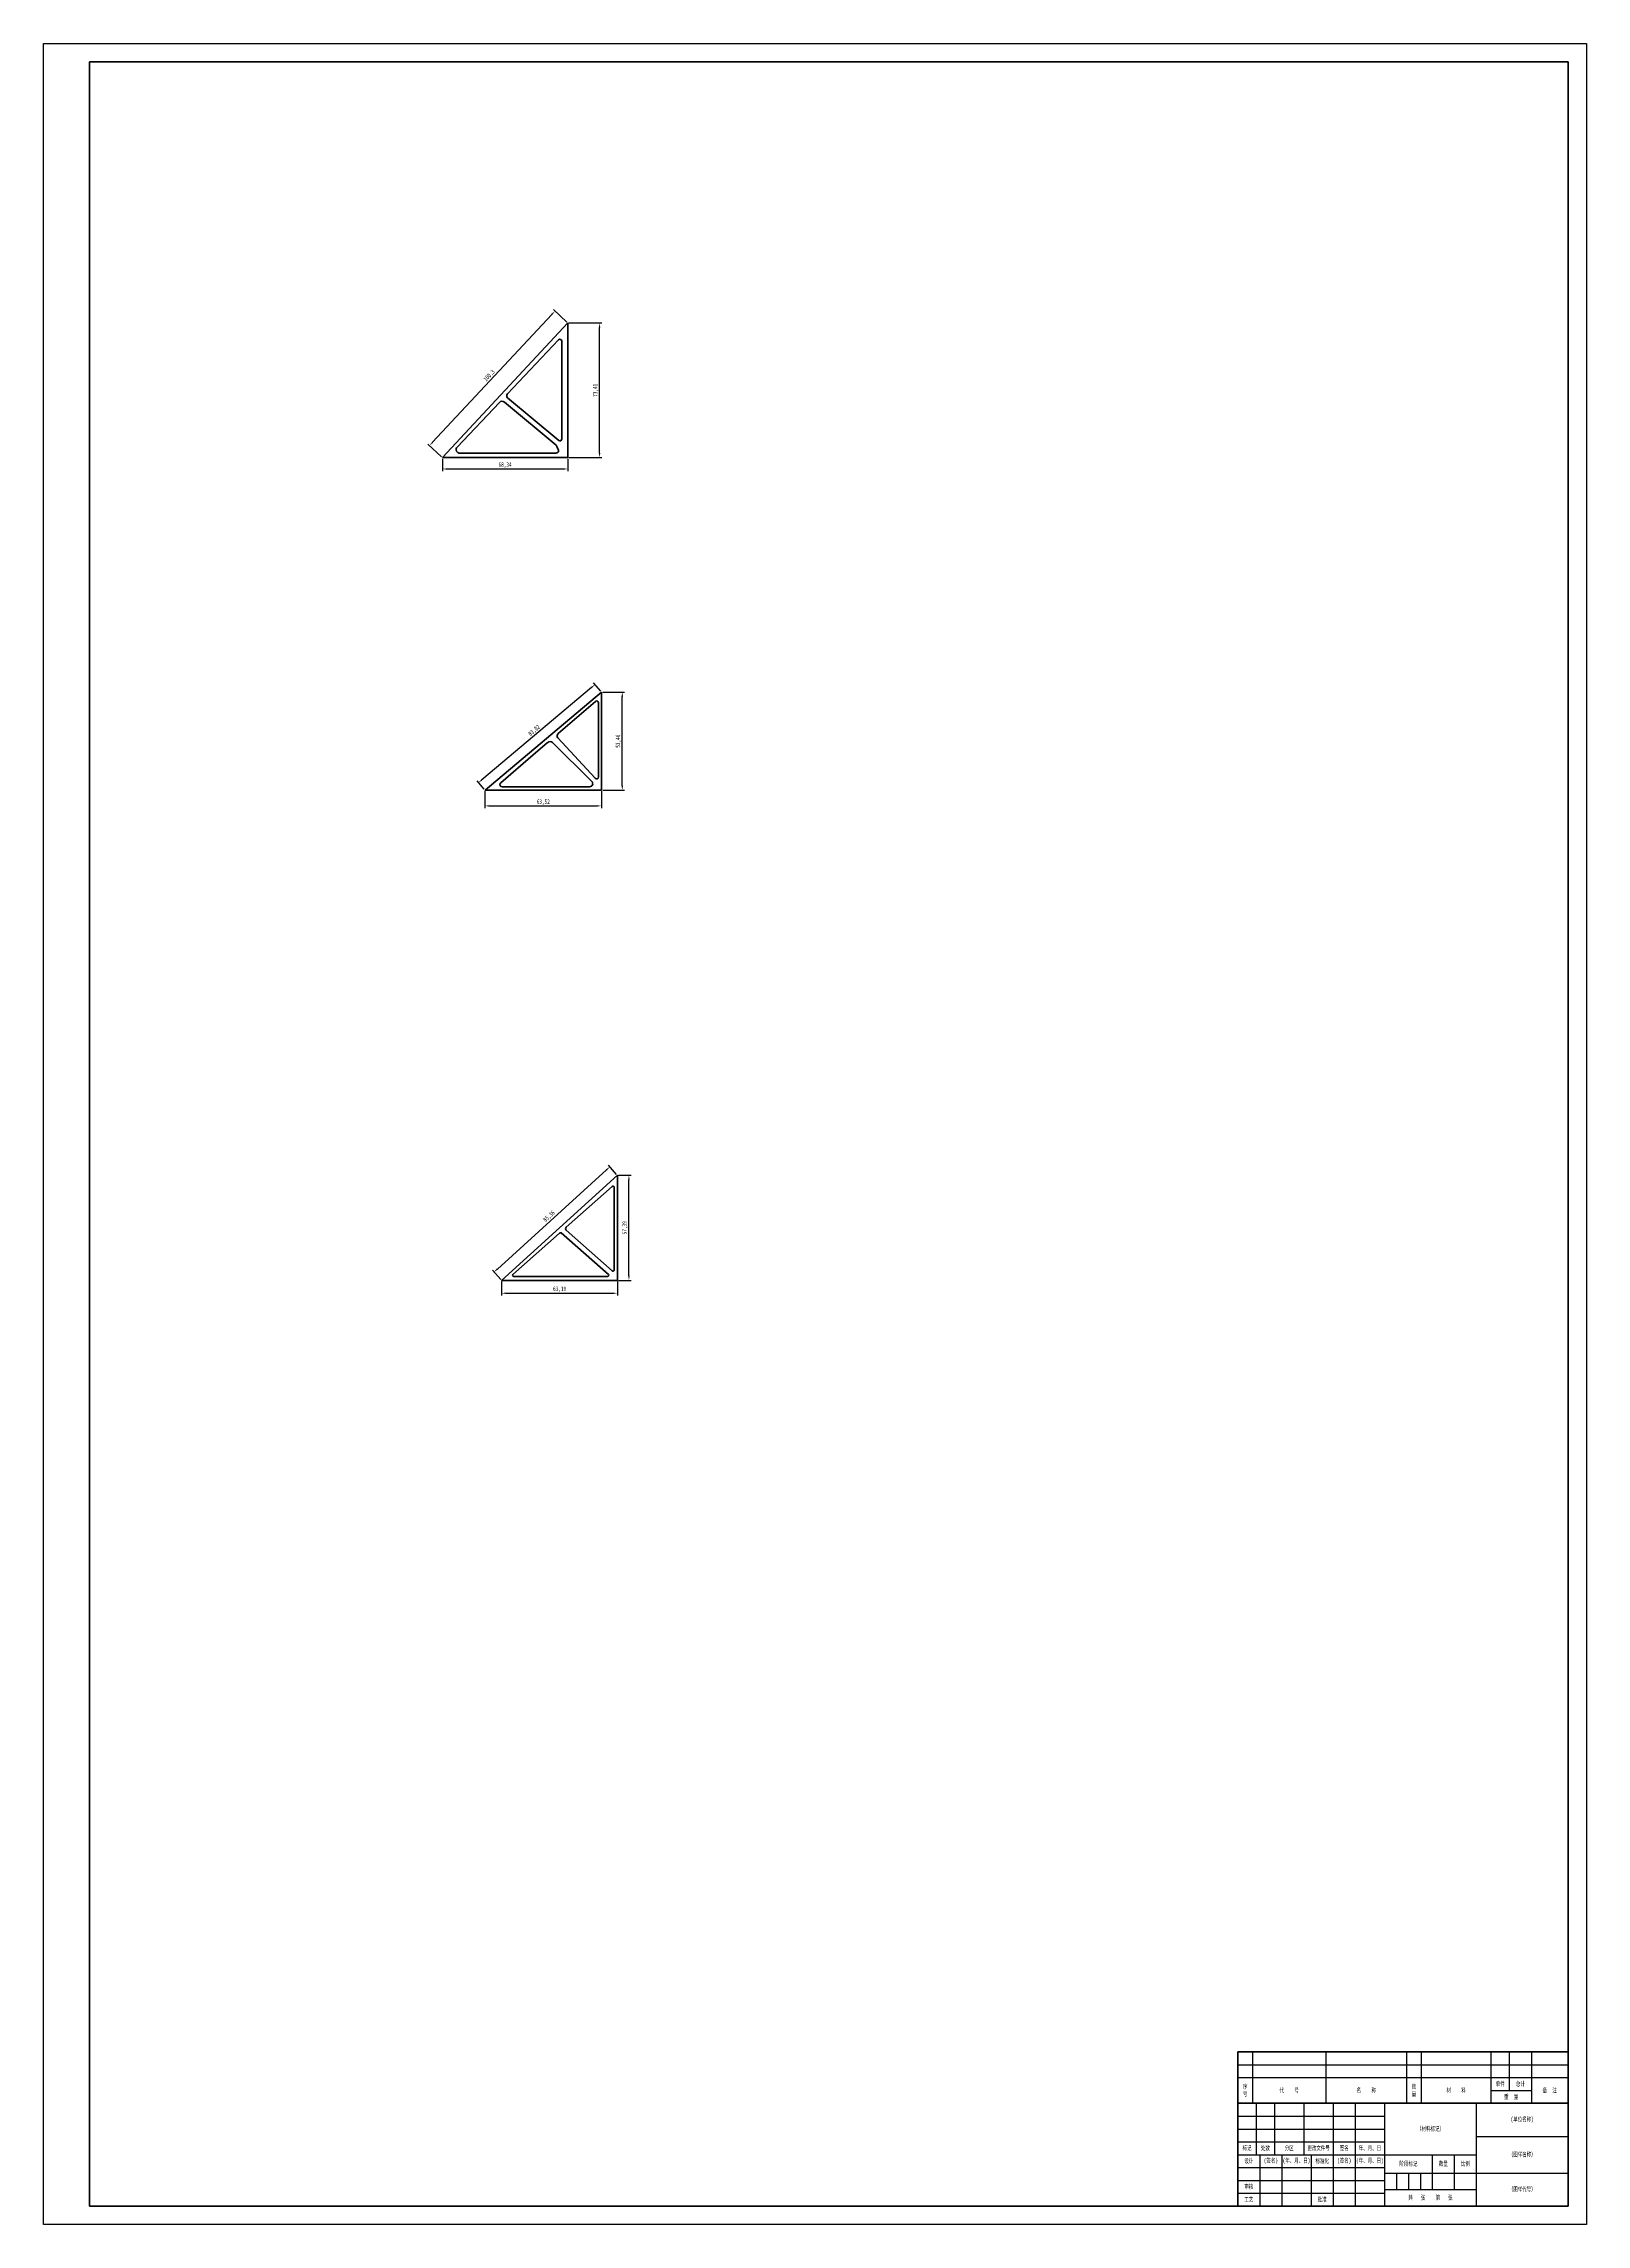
# Model space of a CAD drawing. Header units: millimetres. Extents: x 1317 to 2158, y 637 to 1826.
import ezdxf

# ---------------------------------------------------------------- set-up
doc = ezdxf.new("R2010")
doc.units = ezdxf.units.MM
doc.header["$LTSCALE"] = 0.3
for name, color, linetype, lineweight in [('尺寸线', 3, 'Continuous', 25), ('粗实线', 7, 'Continuous', 50), ('细实线', 7, 'Continuous', 25), ('细文本', 7, 'Continuous', 25)]:
    doc.layers.add(name, color=color, linetype=linetype, lineweight=lineweight)
doc.styles.add('NUT Standard', font='simfang.ttf', dxfattribs={"width": 0.7, "height": 2.5})
doc.dimstyles.new('NUT Standard', dxfattribs={"dimtxt": 2.5, "dimasz": 2.5, "dimexe": 1.25, "dimexo": 0.625, "dimtad": 1, "dimtoh": 1, "dimtxsty": 'NUT Standard', "dimcen": 2.5, "dimadec": 0, "dimazin": 0, "dimtfac": 1, "dimtmove": 0, "dimatfit": 3, "dimfxl": 1, "dimarcsym": 0})

# ---------------------------------------------------------------- blocks, each defined once
blk = doc.blocks.new('*D26')
at = {"layer": 'Defpoints', "color": 0, "transparency": 16777216}
for p in [(1534.8, 1599.9), (1603.1, 1599.9), (1603.1, 1593.7)]:
    blk.add_point(p, dxfattribs=at)
at = {"layer": '尺寸线', "color": 0, "lineweight": -2, "transparency": 16777216}
for p, q in [((1534.8, 1599.3), (1534.8, 1592.5)), ((1537.3, 1593.7), (1600.6, 1593.7)), ((1603.1, 1599.3), (1603.1, 1592.5))]:
    blk.add_line(p, q, dxfattribs=at)
at = {"layer": '尺寸线', "color": 0, "transparency": 16777216}
for points in [[(1537.3, 1594.1), (1537.3, 1593.3), (1534.8, 1593.7)], [(1600.6, 1594.1), (1600.6, 1593.3), (1603.1, 1593.7)]]:
    blk.add_solid(points, dxfattribs=at)
at = {"layer": '尺寸线', "color": 0, "transparency": 16777216, "insert": (1568.9, 1595.8), "char_height": 2.5, "attachment_point": 5, "style": 'NUT Standard'}
blk.add_mtext('68,34', dxfattribs=at)
blk = doc.blocks.new('*D27')
at = {"layer": 'Defpoints', "color": 0, "transparency": 16777216}
for p in [(1603.1, 1673.3), (1620.4, 1673.3), (1603.1, 1599.9)]:
    blk.add_point(p, dxfattribs=at)
at = {"layer": '尺寸线', "color": 0, "lineweight": -2, "transparency": 16777216}
for p, q in [((1603.7, 1673.3), (1621.6, 1673.3)), ((1620.4, 1602.4), (1620.4, 1670.8)), ((1603.7, 1599.9), (1621.6, 1599.9))]:
    blk.add_line(p, q, dxfattribs=at)
at = {"layer": '尺寸线', "color": 0, "transparency": 16777216}
for points in [[(1620, 1670.8), (1620.8, 1670.8), (1620.4, 1673.3)], [(1620, 1602.4), (1620.8, 1602.4), (1620.4, 1599.9)]]:
    blk.add_solid(points, dxfattribs=at)
at = {"layer": '尺寸线', "color": 0, "transparency": 16777216, "insert": (1618.3, 1636.6), "char_height": 2.5, "attachment_point": 5, "rotation": 90, "style": 'NUT Standard'}
blk.add_mtext('73,41', dxfattribs=at)
blk = doc.blocks.new('*D28')
at = {"layer": 'Defpoints', "color": 0, "transparency": 16777216}
for p in [(1603.1, 1673.3), (1527.7, 1606.4), (1534.8, 1599.9)]:
    blk.add_point(p, dxfattribs=at)
at = {"layer": '尺寸线', "color": 0, "lineweight": -2, "transparency": 16777216}
for p, q in [((1594.4, 1678), (1529.4, 1608.3)), ((1602.6, 1673.7), (1595.2, 1680.7)), ((1534.3, 1600.3), (1526.8, 1607.3))]:
    blk.add_line(p, q, dxfattribs=at)
at = {"layer": '尺寸线', "color": 0, "transparency": 16777216}
for points in [[(1594.1, 1678.3), (1594.7, 1677.7), (1596.1, 1679.8)], [(1529.1, 1608.5), (1529.7, 1608), (1527.7, 1606.4)]]:
    blk.add_solid(points, dxfattribs=at)
at = {"layer": '尺寸线', "color": 0, "transparency": 16777216, "insert": (1560.4, 1644.5), "char_height": 2.5, "attachment_point": 5, "rotation": 47.0454, "style": 'NUT Standard'}
blk.add_mtext('100,3', dxfattribs=at)
blk = doc.blocks.new('*D30')
at = {"layer": 'Defpoints', "color": 0, "transparency": 16777216}
for p in [(1557.9, 1418.6), (1621.4, 1418.6), (1621.4, 1410)]:
    blk.add_point(p, dxfattribs=at)
at = {"layer": '尺寸线', "color": 0, "lineweight": -2, "transparency": 16777216}
for p, q in [((1557.9, 1418), (1557.9, 1408.7)), ((1621.4, 1418), (1621.4, 1408.7)), ((1560.4, 1410), (1618.9, 1410))]:
    blk.add_line(p, q, dxfattribs=at)
at = {"layer": '尺寸线', "color": 0, "transparency": 16777216}
for points in [[(1560.4, 1410.4), (1560.4, 1409.6), (1557.9, 1410)], [(1618.9, 1410.4), (1618.9, 1409.6), (1621.4, 1410)]]:
    blk.add_solid(points, dxfattribs=at)
at = {"layer": '尺寸线', "color": 0, "transparency": 16777216, "insert": (1589.7, 1412), "char_height": 2.5, "attachment_point": 5, "style": 'NUT Standard'}
blk.add_mtext('63,52', dxfattribs=at)
blk = doc.blocks.new('*D31')
at = {"layer": 'Defpoints', "color": 0, "transparency": 16777216}
for p in [(1621.4, 1472), (1632.8, 1472), (1621.4, 1418.6)]:
    blk.add_point(p, dxfattribs=at)
at = {"layer": '尺寸线', "color": 0, "lineweight": -2, "transparency": 16777216}
for p, q in [((1622.1, 1472), (1634, 1472)), ((1632.8, 1421.1), (1632.8, 1469.5)), ((1622.1, 1418.6), (1634, 1418.6))]:
    blk.add_line(p, q, dxfattribs=at)
at = {"layer": '尺寸线', "color": 0, "transparency": 16777216}
for points in [[(1632.3, 1469.5), (1633.2, 1469.5), (1632.8, 1472)], [(1632.3, 1421.1), (1633.2, 1421.1), (1632.8, 1418.6)]]:
    blk.add_solid(points, dxfattribs=at)
at = {"layer": '尺寸线', "color": 0, "transparency": 16777216, "insert": (1630.7, 1445.3), "char_height": 2.5, "attachment_point": 5, "rotation": 90, "style": 'NUT Standard'}
blk.add_mtext('53,46', dxfattribs=at)
blk = doc.blocks.new('*D32')
at = {"layer": 'Defpoints', "color": 0, "transparency": 16777216}
for p in [(1621.4, 1472), (1554.4, 1422.7), (1557.9, 1418.6)]:
    blk.add_point(p, dxfattribs=at)
at = {"layer": '尺寸线', "color": 0, "lineweight": -2, "transparency": 16777216}
for p, q in [((1616, 1474.6), (1556.3, 1424.3)), ((1621, 1472.5), (1617.1, 1477.1)), ((1557.5, 1419.1), (1553.6, 1423.7))]:
    blk.add_line(p, q, dxfattribs=at)
at = {"layer": '尺寸线', "color": 0, "transparency": 16777216}
for points in [[(1615.8, 1474.9), (1616.3, 1474.3), (1618, 1476.2)], [(1556.1, 1424.7), (1556.6, 1424), (1554.4, 1422.7)]]:
    blk.add_solid(points, dxfattribs=at)
at = {"layer": '尺寸线', "color": 0, "transparency": 16777216, "insert": (1584.9, 1451), "char_height": 2.5, "attachment_point": 5, "rotation": 40.0848, "style": 'NUT Standard'}
blk.add_mtext('83,02', dxfattribs=at)
blk = doc.blocks.new('*D33')
at = {"layer": 'Defpoints', "color": 0, "transparency": 16777216}
for p in [(1630.1, 1208.7), (1562.8, 1155.8), (1567, 1151.3)]:
    blk.add_point(p, dxfattribs=at)
at = {"layer": '尺寸线', "color": 0, "lineweight": -2, "transparency": 16777216}
for p, q in [((1629.7, 1209.1), (1625.2, 1214.2)), ((1624.2, 1211.5), (1564.7, 1157.5)), ((1566.5, 1151.8), (1562, 1156.8))]:
    blk.add_line(p, q, dxfattribs=at)
at = {"layer": '尺寸线', "color": 0, "transparency": 16777216}
for points in [[(1623.9, 1211.9), (1624.4, 1211.2), (1626, 1213.2)], [(1564.4, 1157.8), (1565, 1157.2), (1562.8, 1155.8)]]:
    blk.add_solid(points, dxfattribs=at)
at = {"layer": '尺寸线', "color": 0, "transparency": 16777216, "insert": (1593, 1186.1), "char_height": 2.5, "attachment_point": 5, "rotation": 42.2498, "style": 'NUT Standard'}
blk.add_mtext('85,36', dxfattribs=at)
blk = doc.blocks.new('*D34')
at = {"layer": 'Defpoints', "color": 0, "transparency": 16777216}
for p in [(1630.1, 1208.7), (1636.4, 1208.7), (1630.1, 1151.3)]:
    blk.add_point(p, dxfattribs=at)
at = {"layer": '尺寸线', "color": 0, "lineweight": -2, "transparency": 16777216}
for p, q in [((1630.8, 1208.7), (1637.6, 1208.7)), ((1636.4, 1153.8), (1636.4, 1206.2)), ((1630.8, 1151.3), (1637.6, 1151.3))]:
    blk.add_line(p, q, dxfattribs=at)
at = {"layer": '尺寸线', "color": 0, "transparency": 16777216}
for points in [[(1636, 1206.2), (1636.8, 1206.2), (1636.4, 1208.7)], [(1636, 1153.8), (1636.8, 1153.8), (1636.4, 1151.3)]]:
    blk.add_solid(points, dxfattribs=at)
at = {"layer": '尺寸线', "color": 0, "transparency": 16777216, "insert": (1634.3, 1180), "char_height": 2.5, "attachment_point": 5, "rotation": 90, "style": 'NUT Standard'}
blk.add_mtext('57,39', dxfattribs=at)
blk = doc.blocks.new('*D35')
at = {"layer": 'Defpoints', "color": 0, "transparency": 16777216}
for p in [(1567, 1151.3), (1630.1, 1151.3), (1630.1, 1144.3)]:
    blk.add_point(p, dxfattribs=at)
at = {"layer": '尺寸线', "color": 0, "lineweight": -2, "transparency": 16777216}
for p, q in [((1567, 1150.7), (1567, 1143.1)), ((1569.5, 1144.3), (1627.6, 1144.3)), ((1630.1, 1150.7), (1630.1, 1143.1))]:
    blk.add_line(p, q, dxfattribs=at)
at = {"layer": '尺寸线', "color": 0, "transparency": 16777216}
for points in [[(1569.5, 1144.7), (1569.5, 1143.9), (1567, 1144.3)], [(1627.6, 1144.7), (1627.6, 1143.9), (1630.1, 1144.3)]]:
    blk.add_solid(points, dxfattribs=at)
at = {"layer": '尺寸线', "color": 0, "transparency": 16777216, "insert": (1598.6, 1146.4), "char_height": 2.5, "attachment_point": 5, "style": 'NUT Standard'}
blk.add_mtext('63,19', dxfattribs=at)

msp = doc.modelspace()

# ---------------------------------------------------------------- linework, layer by layer
at = {"color": 7, "lineweight": 35}
for p, q in [((1603.095, 1673.291), (1534.751, 1599.885)), ((1603.095, 1599.885), (1603.095, 1673.291)), ((1598.023, 1664.098), (1570.156, 1634.628)), ((1599.859, 1610.076), (1599.859, 1663.368)), ((1542.759, 1605.654), (1565.777, 1629.996)), ((1568.512, 1630.158), (1596.74, 1606.594)), ((1570.282, 1632.493), (1598.115, 1609.26)), ((1534.751, 1599.885), (1589.125, 1599.885)), ((1595.391, 1602.28), (1544.212, 1602.28)), ((1589.125, 1599.885), (1603.095, 1599.885)), ((1621.446, 1472.04), (1558.008, 1418.649)), ((1597.799, 1449.445), (1618.171, 1466.974)), ((1619.843, 1466.208), (1619.843, 1425.776)), ((1621.446, 1418.578), (1621.446, 1472.04)), ((1584.282, 1437.815), (1591.837, 1444.315)), ((1591.837, 1444.315), (1592.138, 1444.575)), ((1616.16, 1423.305), (1594.701, 1444.487)), ((1618.089, 1425.089), (1597.668, 1447.151)), ((1584.283, 1437.816), (1566.492, 1422.508)), ((1558.008, 1418.649), (1557.924, 1418.578)), ((1557.924, 1418.578), (1621.446, 1418.578)), ((1566.492, 1422.508), (1566.489, 1422.506)), ((1567.257, 1420.428), (1614.98, 1420.428)), ((1630.149, 1208.684), (1566.964, 1151.291)), ((1602.207, 1180.259), (1627.21, 1202.484)), ((1628.425, 1201.938), (1628.425, 1157.046)), ((1630.149, 1151.291), (1630.149, 1208.684)), ((1625.186, 1154.473), (1599.478, 1177.267)), ((1627.211, 1156.499), (1602.208, 1178.668)), ((1598.606, 1177.058), (1573.197, 1154.472)), ((1573.571, 1153.488), (1624.812, 1153.488)), ((1566.964, 1151.291), (1630.149, 1151.291))]:
    msp.add_line(p, q, dxfattribs=at)
msp.add_line((2148.336, 730.615), (2148.336, 646.615))
msp.add_lwpolyline([(1595.391, 1602.28), (1595.936, 1602.248), (1596.547, 1602.313), (1597.139, 1602.482), (1597.421, 1602.617), (1597.66, 1602.784), (1597.823, 1602.955), (1597.937, 1603.151), (1597.992, 1603.348), (1598.005, 1603.563), (1597.96, 1603.912), (1597.851, 1604.283), (1597.675, 1604.711), (1597.242, 1605.557), (1596.857, 1606.297), (1596.74, 1606.594)], dxfattribs=at)
for centre, radius, start, end in [((1598.796, 1663.368), 1.063, 0, 136.601939), ((1567.23, 1628.622), 2, 50.146248, 136.601939), ((1571.222, 1633.62), 1.467, 136.601939, 230.146247), ((1544.212, 1604.28), 2, 136.601939, 269.999997), ((1598.796, 1610.076), 1.063, 230.146247, 0), ((1618.831, 1466.208), 1.011, 0, 130.709617), ((1593.372, 1443.14), 1.892, 45.371543, 130.709617), ((1598.84, 1448.235), 1.596, 130.709617, 222.787059), ((1567.257, 1421.609), 1.181, 130.54852, 269.999997), ((1614.98, 1422.109), 1.68, 269.999997, 45.371543), ((1618.831, 1425.776), 1.011, 222.787059, 0), ((1627.695, 1201.938), 0.73, 0, 131.633578), ((1599.236, 1176.349), 0.948, 75.217253, 131.633578), ((1602.914, 1179.464), 1.064, 131.633578, 228.438549), ((1573.571, 1154.051), 0.563, 131.633578, 269.999997), ((1624.812, 1154.051), 0.563, 269.999997, 48.438547), ((1627.695, 1157.046), 0.73, 228.438549, 0)]:
    msp.add_arc(centre, radius, start, end, dxfattribs=at)
at = {"layer": '粗实线'}
for p, q in [((1342.336, 646.615), (1342.336, 1815.615)), ((1342.336, 1815.615), (2148.336, 1815.615)), ((2148.336, 1815.615), (2148.336, 646.615)), ((1968.336, 730.615), (2148.336, 730.615)), ((1968.336, 646.615), (1968.336, 730.615)), ((1968.336, 702.615), (2148.336, 702.615)), ((2148.336, 646.615), (1342.336, 646.615))]:
    msp.add_line(p, q, dxfattribs=at)
at = {"layer": '细实线'}
for p, q in [((1317.336, 636.615), (1317.336, 1825.615)), ((1317.336, 1825.615), (2158.336, 1825.615)), ((2158.336, 1825.615), (2158.336, 636.615)), ((1976.336, 730.615), (1976.336, 702.615)), ((2016.336, 730.615), (2016.336, 702.615)), ((2060.336, 730.615), (2060.336, 702.615)), ((2068.336, 730.615), (2068.336, 702.615)), ((2106.336, 730.615), (2106.336, 702.615)), ((2116.336, 730.615), (2116.336, 709.615)), ((2128.336, 730.615), (2128.336, 702.615)), ((1968.336, 723.615), (2148.336, 723.615)), ((1968.336, 716.615), (2148.336, 716.615)), ((1978.336, 702.615), (1978.336, 674.615)), ((1988.336, 702.615), (1988.336, 674.615)), ((2004.336, 702.615), (2004.336, 674.615)), ((2020.336, 702.615), (2020.336, 674.615)), ((2032.336, 702.615), (2032.336, 674.615)), ((2048.336, 702.615), (2048.336, 646.615)), ((2098.336, 702.615), (2098.336, 646.615)), ((2106.336, 709.615), (2128.336, 709.615)), ((1968.336, 695.615), (2048.336, 695.615)), ((1968.336, 688.615), (2048.336, 688.615)), ((1968.336, 681.615), (2048.336, 681.615)), ((2098.336, 684.615), (2148.336, 684.615)), ((1968.336, 674.615), (2098.336, 674.615)), ((1968.336, 667.615), (2048.336, 667.615)), ((1980.336, 674.615), (1980.336, 646.615)), ((1992.336, 674.615), (1992.336, 646.615)), ((2008.336, 674.615), (2008.336, 646.615)), ((2020.336, 674.615), (2020.336, 646.615)), ((2032.336, 674.615), (2032.336, 646.615)), ((2074.336, 674.615), (2074.336, 655.615)), ((2086.336, 674.615), (2086.336, 655.615)), ((1968.336, 660.615), (2048.336, 660.615)), ((2048.336, 664.615), (2148.336, 664.615)), ((2048.336, 655.615), (2098.336, 655.615)), ((2054.836, 664.615), (2054.836, 655.615)), ((2061.336, 664.615), (2061.336, 655.615)), ((2067.836, 664.615), (2067.836, 655.615)), ((1968.336, 653.615), (2048.336, 653.615)), ((2158.336, 636.615), (1317.336, 636.615))]:
    msp.add_line(p, q, dxfattribs=at)

# ---------------------------------------------------------------- texts
at = {"layer": '粗实线', "char_height": 2.5, "width": 12, "attachment_point": 5, "style": 'NUT Standard'}
for s, insert in [('工艺', (1974.336, 650.115)), ('批准', (2014.336, 650.115))]:
    msp.add_mtext(s, dxfattribs=dict(at, insert=insert))
at = {"layer": '细文本', "char_height": 2.5, "attachment_point": 5, "style": 'NUT Standard'}
for s, insert, width in [('序\\P号', (1972.336, 709.615), 8), ('数\\P量', (2064.336, 709.615), 8), ('单件', (2111.336, 713.115), 10), ('总计', (2122.336, 713.115), 12), ('代    号', (1996.336, 709.615), 40), ('名    称', (2038.336, 709.615), 44), ('材    料', (2087.336, 709.615), 38), ('重  量', (2117.336, 706.115), 22), ('备  注', (2138.336, 709.615), 20), ('（材料标记）', (2073.336, 688.615), 50), ('(单位名称)', (2123.336, 693.615), 50), ('标记', (1973.336, 678.115), 10), ('处数', (1983.336, 678.115), 10), ('分区', (1996.336, 678.115), 16), ('更改文件号', (2012.336, 678.115), 16), ('签名', (2026.336, 678.115), 12), ('年、月、日', (2040.336, 678.115), 16), ('设计', (1974.336, 671.115), 12), ('(签名)', (1986.336, 671.115), 12), ('(年、月、日)', (2000.336, 671.115), 16), ('标准化', (2014.336, 671.115), 12), ('(签名)', (2026.336, 671.115), 12), ('(年、月、日)', (2040.336, 671.115), 16), ('阶段标记', (2061.336, 669.615), 26), ('数量', (2080.336, 669.615), 12), ('比例', (2092.336, 669.615), 12), ('（图样名称）', (2123.336, 674.615), 50), ('审核', (1974.336, 657.115), 12), ('（图样代号）', (2123.336, 655.615), 50), ('共   张    第   张', (2073.336, 651.115), 50)]:
    msp.add_mtext(s, dxfattribs=dict(at, insert=insert, width=width))

# ---------------------------------------------------------------- dimensions: what is measured, and where the dimension line sits
at = {"layer": '尺寸线'}
for p1, p2, distance, picture, middle in [((1603.095, 1673.291), (1534.751, 1599.885), -9.599, '*D28', (1560.384, 1644.539)), ((1621.4459, 1472.0397), (1557.9244, 1418.5783), -5.4276, '*D32', (1584.8586, 1451.0437)), ((1630.149, 1208.684), (1566.964, 1151.291), -6.142, '*D33', (1593.036, 1186.065))]:
    dim = msp.add_aligned_dim(p1=p1, p2=p2, distance=distance, dimstyle='NUT Standard', dxfattribs=at)
    dim.commit()
    dim.dimension.update_dxf_attribs({"geometry": picture, "text_midpoint": middle})
for base, p1, p2, picture, middle in [((1620.391, 1673.291), (1603.095, 1599.885), (1603.095, 1673.291), '*D27', (1618.323, 1636.588)), ((1632.761, 1472.04), (1621.446, 1418.578), (1621.446, 1472.04), '*D31', (1630.693, 1445.309)), ((1636.389, 1208.684), (1630.149, 1151.291), (1630.149, 1208.684), '*D34', (1634.322, 1179.988))]:
    dim = msp.add_linear_dim(base=base, p1=p1, p2=p2, angle=90, dimstyle='NUT Standard', dxfattribs=at)
    dim.commit()
    dim.dimension.update_dxf_attribs({"geometry": picture, "text_midpoint": middle})
for base, p1, p2, picture, middle in [((1603.095, 1593.706), (1534.751, 1599.885), (1603.095, 1599.885), '*D26', (1568.923, 1595.774)), ((1621.446, 1409.971), (1557.924, 1418.578), (1621.446, 1418.578), '*D30', (1589.685, 1412.039)), ((1630.1486, 1144.3276), (1566.9635, 1151.2914), (1630.1486, 1151.2914), '*D35', (1598.5561, 1146.3955))]:
    dim = msp.add_linear_dim(base=base, p1=p1, p2=p2, dimstyle='NUT Standard', dxfattribs=at)
    dim.commit()
    dim.dimension.update_dxf_attribs({"geometry": picture, "text_midpoint": middle})

doc.saveas('drawing.dxf')
